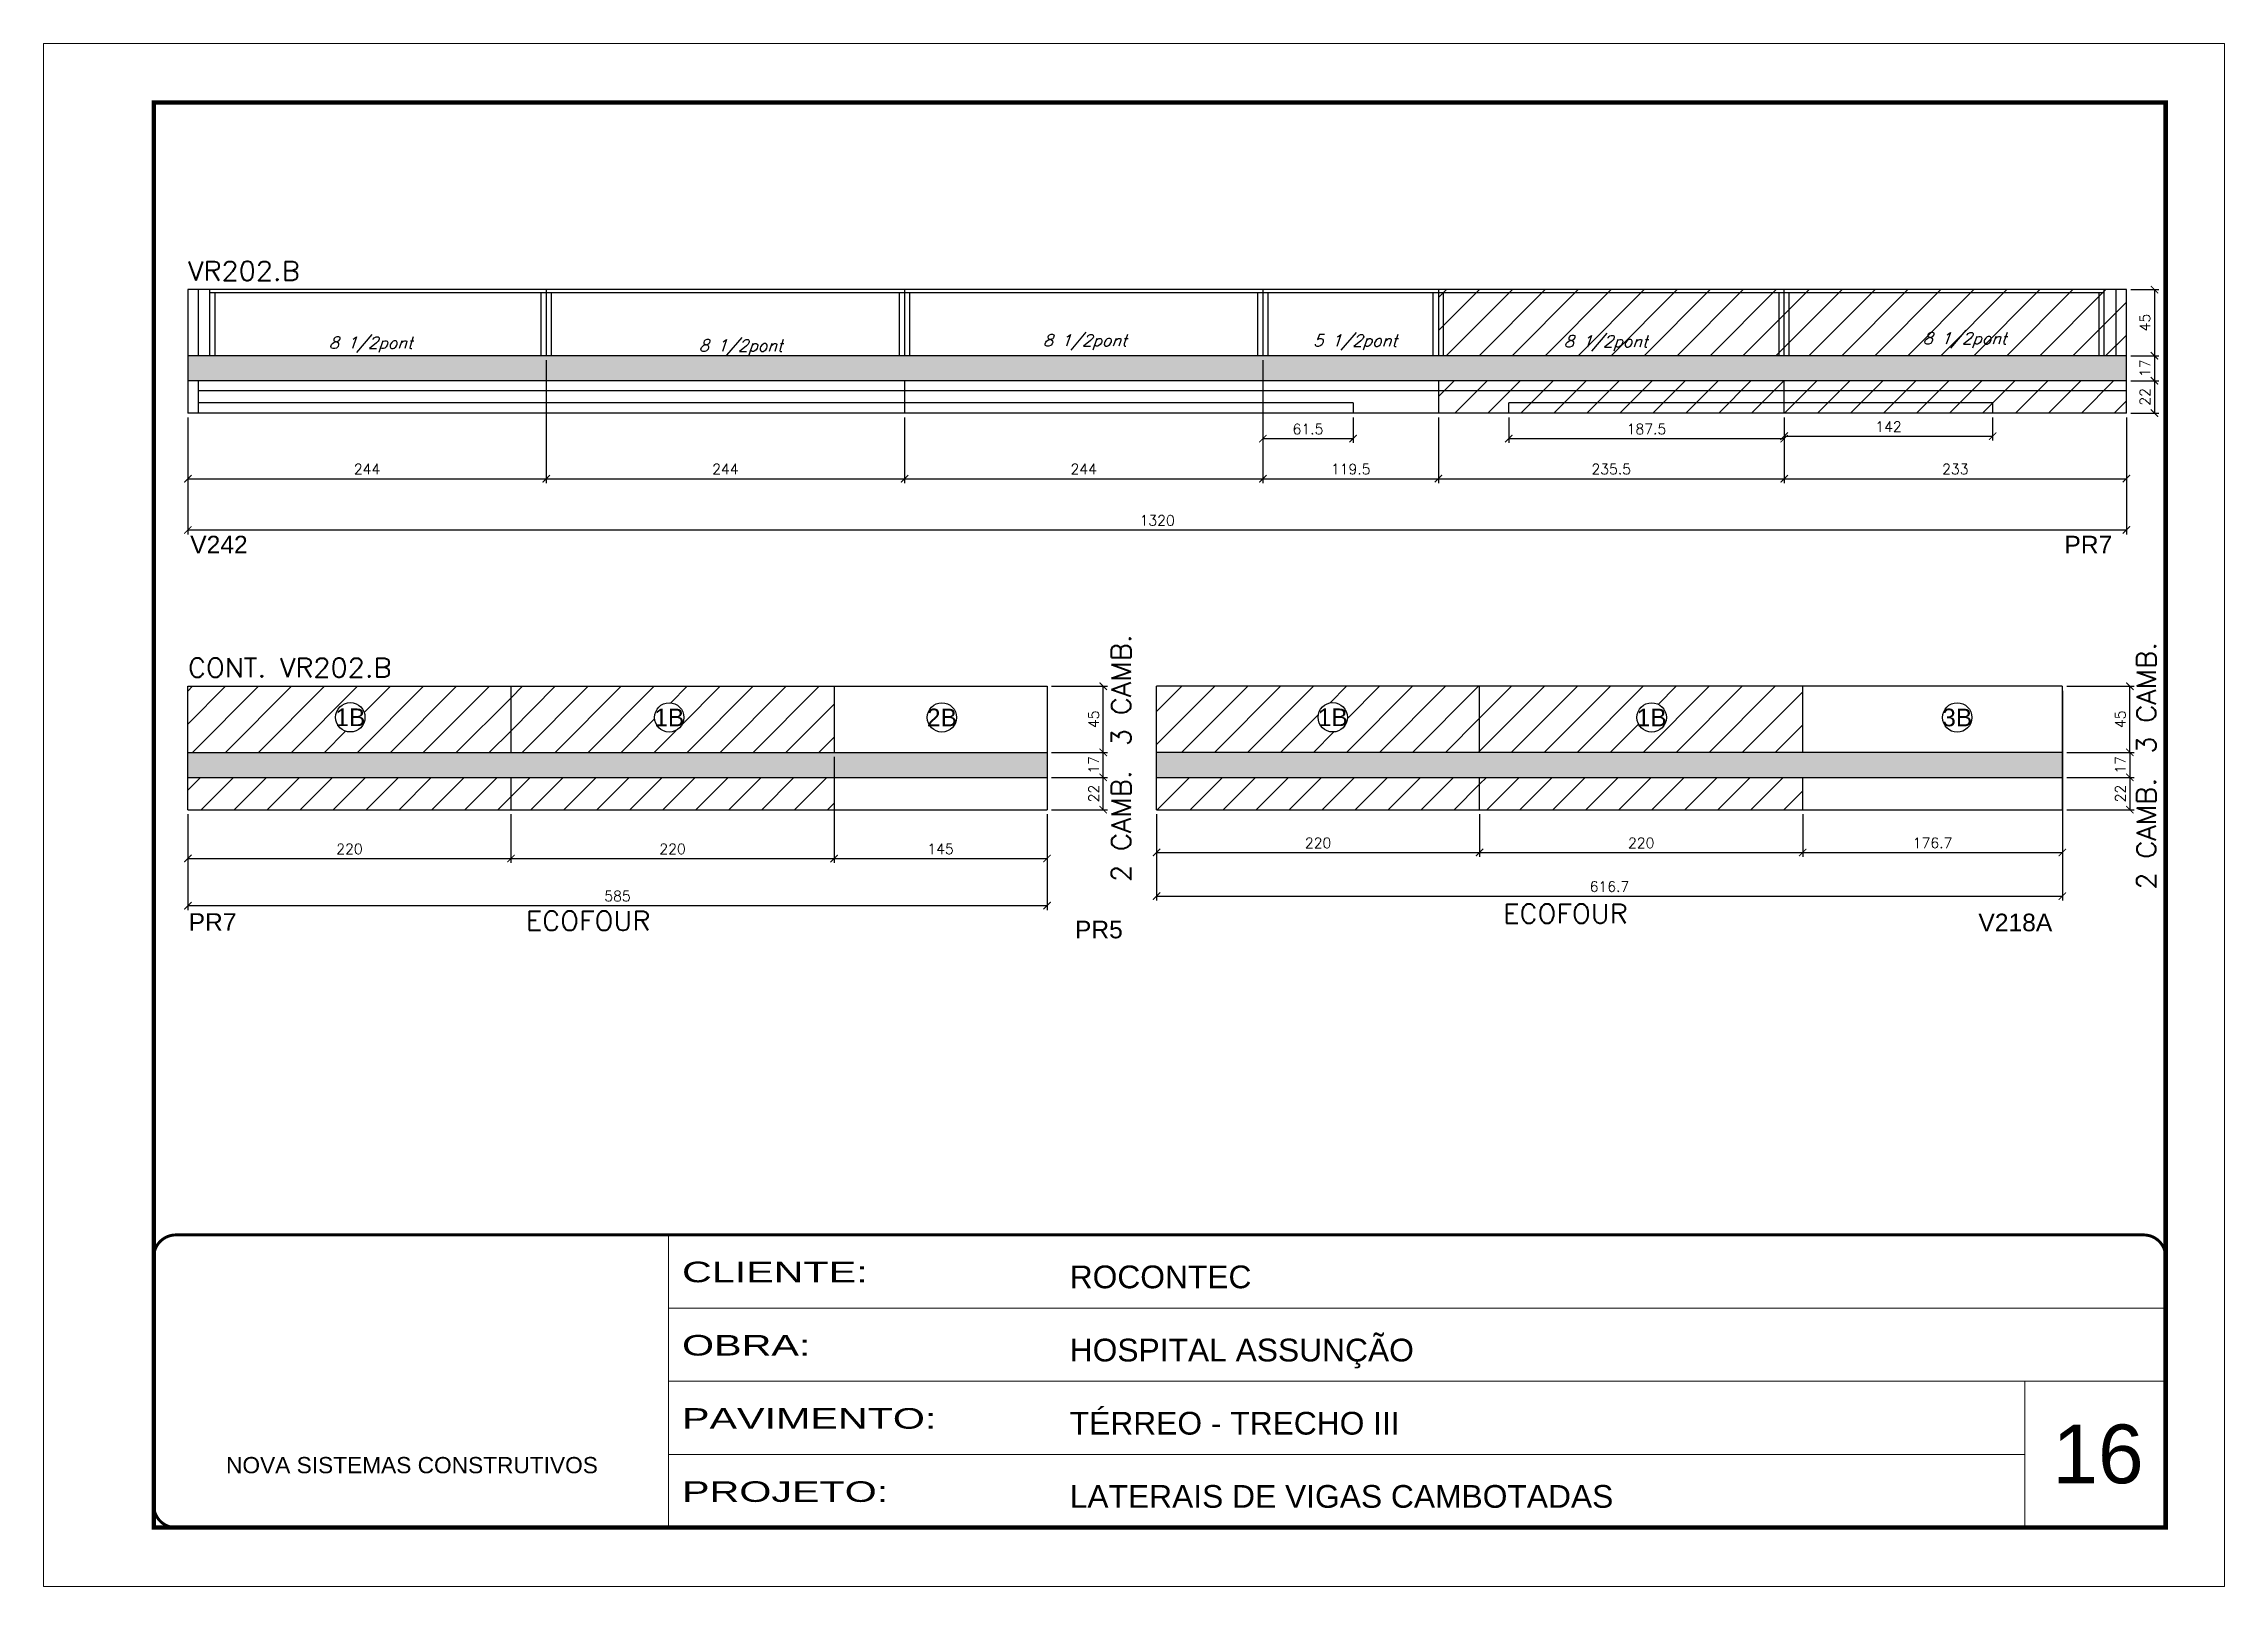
# Model space of a CAD drawing. Extents: x 2582 to 128055, y -26396 to 2611.
# Drawn here: x 7350 to 8835, y -2276 to -1226 of the extents above; entities that cross this region are included whole.
import ezdxf
from ezdxf.enums import TextEntityAlignment as Align

# ---------------------------------------------------------------- set-up
doc = ezdxf.new("R2010")
doc.units = 0
doc.header["$PDMODE"] = 35
doc.linetypes.add('CONTINUO', pattern=[0])
doc.linetypes.add('DASHED', pattern=[0.75, 0.5, -0.25])
for name, color, linetype in [('5', 5, 'Continuous'), ('COTA', 241, 'Continuous'), ('Painéis', 200, 'Continuous'), ('Romaneio', 10, 'Continuous'), ('SARR_2.2x7', 40, 'Continuous'), ('SARR_3.5x7', 81, 'Continuous'), ('texto', 7, 'Continuous')]:
    doc.layers.add(name, color=color, linetype=linetype)
for name, color, linetype, lineweight in [('CARIMBO', 255, 'Continuous', 9), ('Folhas', 255, 'Continuous', 9), ('Hachura', 251, 'Continuous', 9), ('SARRAFO DE PRESSAO', 251, 'DASHED', 9), ('Texto Seção', 7, 'Continuous', 15)]:
    doc.layers.add(name, color=color, linetype=linetype, lineweight=lineweight)
doc.styles.add('ARIAL', font='arial.ttf')
doc.styles.add('REGUA-120', font='ROMANS.shx', dxfattribs={"height": 15})
doc.styles.add('Romans', font='romans.shx')
doc.styles.get("Standard").update_dxf_attribs({"font": 'arial.ttf'})
doc.styles.add('Tecnologia', font='')
doc.styles.get('Tecnologia').set_extended_font_data('Forgotten Futurist')
doc.dimstyles.new('Cota Paínel', dxfattribs={"dimtxt": 7, "dimasz": 5, "dimexe": 3, "dimexo": 3, "dimgap": 3, "dimtad": 1, "dimdec": 1, "dimzin": 12, "dimdsep": 46, "dimtxsty": 'Romans', "dimblk": 'ARCHTICK', "dimcen": 0, "dimclrd": 4, "dimclre": 4, "dimclrt": 1, "dimadec": 1, "dimazin": 3, "dimtfac": 1, "dimtdec": 1, "dimtmove": 0, "dimatfit": 3, "dimldrblk": 'OBLIQUE', "dimfxl": 1, "dimtolj": 1, "dimtzin": 12, "dimarcsym": 0})

msp = doc.modelspace()

# ---------------------------------------------------------------- texts
at = {"layer": '5', "linetype": 'Continuous'}
for s, p in [('V242', (7449.95, -1572.86)), ('PR7', (8726.19, -1572.86)), ('PR7', (7448.88, -1829.73)), ('PR5', (8052.4, -1834.83)), ('V218A', (8667.62, -1830.04))]:
    msp.add_text(s, height=12, rotation=359.99996, dxfattribs=at).set_placement(p)
at = {"layer": 'CARIMBO', "style": 'ARIAL'}
msp.add_text('16', height=40, dxfattribs=at).set_placement((8717.99, -2205.76))
at = {"layer": 'Romaneio', "color": 255, "linetype": 'ByBlock', "style": 'ARIAL'}
for s, p in [('1B', (7558.98, -1684.41)), ('1B', (7776.13, -1684.51)), ('2B', (7961.85, -1684.51)), ('1B', (8227.99, -1684.41)), ('1B', (8445.14, -1684.51)), ('3B', (8653.2, -1684.52))]:
    msp.add_text(s, height=12, dxfattribs=at).set_placement(p, align=Align.MIDDLE_CENTER)
at = {"layer": 'texto', "color": 2, "char_height": 8, "attachment_point": 5, "style": 'Romans'}
for s, insert, width in [('{\\Q19;\\C256;8 1/2pont}', (7572.88, -1430.78), 63.9191), ('{\\Q19;\\C256;8 1/2pont}', (8059.18, -1429.18), 63.9191), ('{\\Q19;\\C256;5 1/2pont}', (8243.2, -1429.27), 63.9191), ('{\\Q19;\\C256;8 1/2pont}', (8413.86, -1429.84), 74.9191), ('{\\Q19;\\C256;8 1/2pont}', (8658.3, -1427.82), 63.9191), ('{\\Q19;\\C256;8 1/2pont}', (7824.83, -1432.7), 63.9191)]:
    msp.add_mtext(s, dxfattribs=dict(at, insert=insert, width=width))
at = {"layer": 'Texto Seção', "style": 'REGUA-120', "width": 1.05}
for s, p in [('VR202.B', (7448.41, -1387.12)), ('CONT. VR202.B', (7448.41, -1657.14)), ('ECOFOUR', (8344.02, -1824.54)), ('ECOFOUR', (7678.5, -1829.39))]:
    msp.add_text(s, height=13, dxfattribs=at).set_placement(p)
for s, p in [('3 CAMB.', (8090.39, -1704.04)), ('3 CAMB.', (8788.48, -1709.2)), ('2 CAMB.', (8090.39, -1796.52)), ('2 CAMB.', (8788.48, -1801.68))]:
    msp.add_text(s, height=13, rotation=90, dxfattribs=at).set_placement(p)

# ---------------------------------------------------------------- blocks, each defined once
blk = doc.blocks.new('9999999999')
at = {"color": 30, "linetype": 'CONTINUO'}
for p, q in [((98564.6, 34230.2), (98564.6, 34429.4)), ((98564.6, 34379.6), (99584, 34379.6)), ((98564.6, 34329.8), (99488, 34329.8)), ((99584, 34329.8), (99488, 34329.8)), ((99488, 34329.8), (99488, 34230.2)), ((98564.6, 34280), (99488, 34280))]:
    blk.add_line(p, q, dxfattribs=at)
at = {"color": 30, "linetype": 'CONTINUO', "const_width": 2}
blk.add_lwpolyline([(99584, 34230.2), (99584, 34414.4, 0.414214), (99569, 34429.4), (98229, 34429.4, 0.414214), (98214, 34414.4), (98214, 34245.2, 0.414214), (98229, 34230.2), (99584, 34230.2)], format="xyb", dxfattribs=at)
at = {"layer": 'Folhas'}
blk.add_lwpolyline([(98139, 34190.2), (99624, 34190.2), (99624, 35240.2), (98139, 35240.2)], close=True, dxfattribs=at)
at = {"layer": 'Folhas', "color": 30, "const_width": 3}
blk.add_lwpolyline([(98214, 34230.2), (99584, 34230.2), (99584, 35200.2), (98214, 35200.2)], close=True, dxfattribs=at)
at = {"color": 7, "linetype": 'Continuous', "ltscale": 5, "style": 'ARIAL'}
for s, height, p in [('ROCONTEC', 15.48, (98837.7, 34393.1)), ('HOSPITAL ASSUNÇÃO', 15.483, (98837.7, 34343.3)), ('TÉRREO - TRECHO III', 15.483, (98837.7, 34293.5)), ('NOVA SISTEMAS CONSTRUTIVOS', 11.059, (98263.2, 34267.2)), ('LATERAIS DE VIGAS CAMBOTADAS', 15.483, (98837.7, 34243.7))]:
    blk.add_text(s, height=height, dxfattribs=at).set_placement(p)
at = {"layer": 'Folhas', "color": 7, "style": 'Tecnologia', "width": 1.5}
for s, p in [('CLIENTE:', (98573.7, 34397.2)), ('OBRA:', (98573.7, 34347.3)), ('PAVIMENTO:', (98573.7, 34297.5)), ('PROJETO:', (98573.7, 34247.7))]:
    blk.add_text(s, height=14, dxfattribs=at).set_placement(p)
blk = doc.blocks.new('_ArchTick')
at = {"color": 0, "linetype": 'ByBlock', "const_width": 0.15}
blk.add_lwpolyline([(-0.5, -0.5), (0.5, 0.5)], dxfattribs=at)
blk = doc.blocks.new('*D155')
at = {"layer": 'COTA', "color": 4, "lineweight": -2, "transparency": 16777216}
for p, q in [((8771.4, -1393.3), (8790.5, -1393.3)), ((8787.5, -1393.3), (8787.5, -1438.3)), ((8771.4, -1438.3), (8790.5, -1438.3))]:
    blk.add_line(p, q, dxfattribs=at)
at = {"layer": 'Defpoints', "color": 0, "transparency": 16777216}
for p in [(8768.4, -1393.3), (8768.4, -1438.3), (8787.5, -1438.3)]:
    blk.add_point(p, dxfattribs=at)
at = {"layer": 'COTA', "color": 4, "lineweight": -2, "transparency": 16777216, "xscale": 5, "yscale": 5, "zscale": 5}
for p, rotation in [((8787.5, -1393.3), 90), ((8787.5, -1438.3), 270)]:
    blk.add_blockref('_ArchTick', p, dxfattribs=dict(at, rotation=rotation))
at = {"layer": 'COTA', "color": 1, "transparency": 16777216, "insert": (8781, -1415.8), "char_height": 7, "attachment_point": 5, "rotation": 90, "style": 'Romans'}
blk.add_mtext('\\A1;45', dxfattribs=at)
blk = doc.blocks.new('_Oblique')
at = {"color": 0, "linetype": 'ByBlock', "lineweight": -2}
blk.add_line((-0.5, -0.5), (0.5, 0.5), dxfattribs=at)
blk = doc.blocks.new('*D156')
at = {"layer": 'COTA', "color": 4, "lineweight": -2, "transparency": 16777216}
for p, q in [((8771.4, -1438.3), (8790.5, -1438.3)), ((8787.5, -1438.3), (8787.5, -1455.3)), ((8771.4, -1455.3), (8790.5, -1455.3))]:
    blk.add_line(p, q, dxfattribs=at)
at = {"layer": 'Defpoints', "color": 0, "transparency": 16777216}
for p in [(8768.4, -1438.3), (8768.4, -1455.3), (8787.5, -1455.3)]:
    blk.add_point(p, dxfattribs=at)
at = {"layer": 'COTA', "color": 4, "lineweight": -2, "transparency": 16777216, "xscale": 5, "yscale": 5, "zscale": 5}
for p, rotation in [((8787.5, -1438.3), 90), ((8787.5, -1455.3), 270)]:
    blk.add_blockref('_ArchTick', p, dxfattribs=dict(at, rotation=rotation))
at = {"layer": 'COTA', "color": 1, "transparency": 16777216, "insert": (8781, -1446.8), "char_height": 7, "attachment_point": 5, "rotation": 90, "style": 'Romans'}
blk.add_mtext('\\A1;17', dxfattribs=at)
blk = doc.blocks.new('*D157')
at = {"layer": 'COTA', "color": 4, "lineweight": -2, "transparency": 16777216}
for p, q in [((8771.4, -1455.3), (8790.5, -1455.3)), ((8787.5, -1455.3), (8787.5, -1477.3)), ((8771.4, -1477.3), (8790.5, -1477.3))]:
    blk.add_line(p, q, dxfattribs=at)
at = {"layer": 'Defpoints', "color": 0, "transparency": 16777216}
for p in [(8768.4, -1455.3), (8768.4, -1477.3), (8787.5, -1477.3)]:
    blk.add_point(p, dxfattribs=at)
at = {"layer": 'COTA', "color": 4, "lineweight": -2, "transparency": 16777216, "xscale": 5, "yscale": 5, "zscale": 5}
for p, rotation in [((8787.5, -1455.3), 90), ((8787.5, -1477.3), 270)]:
    blk.add_blockref('_ArchTick', p, dxfattribs=dict(at, rotation=rotation))
at = {"layer": 'COTA', "color": 1, "transparency": 16777216, "insert": (8781, -1466.3), "char_height": 7, "attachment_point": 5, "rotation": 90, "style": 'Romans'}
blk.add_mtext('\\A1;22', dxfattribs=at)
blk = doc.blocks.new('*D158')
at = {"layer": 'COTA', "color": 4, "lineweight": -2, "transparency": 16777216}
for p, q in [((7692.4, -1441.3), (7692.4, -1525)), ((7448.4, -1480.3), (7448.4, -1525)), ((7448.4, -1522), (7692.4, -1522))]:
    blk.add_line(p, q, dxfattribs=at)
at = {"layer": 'Defpoints', "color": 0, "transparency": 16777216}
for p in [(7692.4, -1438.3), (7448.4, -1477.3), (7692.4, -1522)]:
    blk.add_point(p, dxfattribs=at)
at = {"layer": 'COTA', "color": 4, "lineweight": -2, "transparency": 16777216, "xscale": 5, "yscale": 5, "zscale": 5, "rotation": 180}
blk.add_blockref('_ArchTick', (7448.4, -1522), dxfattribs=at)
at = {"layer": 'COTA', "color": 4, "lineweight": -2, "transparency": 16777216, "xscale": 5, "yscale": 5, "zscale": 5}
blk.add_blockref('_ArchTick', (7692.4, -1522), dxfattribs=at)
at = {"layer": 'COTA', "color": 1, "transparency": 16777216, "insert": (7570.4, -1515.5), "char_height": 7, "attachment_point": 5, "style": 'Romans'}
blk.add_mtext('\\A1;244', dxfattribs=at)
blk = doc.blocks.new('*D159')
at = {"layer": 'COTA', "color": 4, "lineweight": -2, "transparency": 16777216}
for p, q in [((7692.4, -1441.3), (7692.4, -1525)), ((7936.4, -1480.3), (7936.4, -1525)), ((7692.4, -1522), (7936.4, -1522))]:
    blk.add_line(p, q, dxfattribs=at)
at = {"layer": 'Defpoints', "color": 0, "transparency": 16777216}
for p in [(7692.4, -1438.3), (7936.4, -1477.3), (7936.4, -1522)]:
    blk.add_point(p, dxfattribs=at)
at = {"layer": 'COTA', "color": 4, "lineweight": -2, "transparency": 16777216, "xscale": 5, "yscale": 5, "zscale": 5, "rotation": 180}
blk.add_blockref('_ArchTick', (7692.4, -1522), dxfattribs=at)
at = {"layer": 'COTA', "color": 4, "lineweight": -2, "transparency": 16777216, "xscale": 5, "yscale": 5, "zscale": 5}
blk.add_blockref('_ArchTick', (7936.4, -1522), dxfattribs=at)
at = {"layer": 'COTA', "color": 1, "transparency": 16777216, "insert": (7814.4, -1515.5), "char_height": 7, "attachment_point": 5, "style": 'Romans'}
blk.add_mtext('\\A1;244', dxfattribs=at)
blk = doc.blocks.new('*D160')
at = {"layer": 'COTA', "color": 4, "lineweight": -2, "transparency": 16777216}
for p, q in [((8180.4, -1441.3), (8180.4, -1525)), ((7936.4, -1480.3), (7936.4, -1525)), ((7936.4, -1522), (8180.4, -1522))]:
    blk.add_line(p, q, dxfattribs=at)
at = {"layer": 'Defpoints', "color": 0, "transparency": 16777216}
for p in [(8180.4, -1438.3), (7936.4, -1477.3), (8180.4, -1522)]:
    blk.add_point(p, dxfattribs=at)
at = {"layer": 'COTA', "color": 4, "lineweight": -2, "transparency": 16777216, "xscale": 5, "yscale": 5, "zscale": 5, "rotation": 180}
blk.add_blockref('_ArchTick', (7936.4, -1522), dxfattribs=at)
at = {"layer": 'COTA', "color": 4, "lineweight": -2, "transparency": 16777216, "xscale": 5, "yscale": 5, "zscale": 5}
blk.add_blockref('_ArchTick', (8180.4, -1522), dxfattribs=at)
at = {"layer": 'COTA', "color": 1, "transparency": 16777216, "insert": (8058.4, -1515.5), "char_height": 7, "attachment_point": 5, "style": 'Romans'}
blk.add_mtext('\\A1;244', dxfattribs=at)
blk = doc.blocks.new('*D161')
at = {"layer": 'COTA', "color": 4, "lineweight": -2, "transparency": 16777216}
for p, q in [((8180.4, -1441.3), (8180.4, -1525)), ((8299.9, -1480.3), (8299.9, -1525)), ((8180.4, -1522), (8299.9, -1522))]:
    blk.add_line(p, q, dxfattribs=at)
at = {"layer": 'Defpoints', "color": 0, "transparency": 16777216}
for p in [(8180.4, -1438.3), (8299.9, -1477.3), (8299.9, -1522)]:
    blk.add_point(p, dxfattribs=at)
at = {"layer": 'COTA', "color": 4, "lineweight": -2, "transparency": 16777216, "xscale": 5, "yscale": 5, "zscale": 5, "rotation": 180}
blk.add_blockref('_ArchTick', (8180.4, -1522), dxfattribs=at)
at = {"layer": 'COTA', "color": 4, "lineweight": -2, "transparency": 16777216, "xscale": 5, "yscale": 5, "zscale": 5}
blk.add_blockref('_ArchTick', (8299.9, -1522), dxfattribs=at)
at = {"layer": 'COTA', "color": 1, "transparency": 16777216, "insert": (8240.2, -1515.5), "char_height": 7, "attachment_point": 5, "style": 'Romans'}
blk.add_mtext('\\A1;119.5', dxfattribs=at)
blk = doc.blocks.new('*D162')
at = {"layer": 'COTA', "color": 4, "lineweight": -2, "transparency": 16777216}
for p, q in [((8299.9, -1480.3), (8299.9, -1525)), ((8535.4, -1480.3), (8535.4, -1525)), ((8299.9, -1522), (8535.4, -1522))]:
    blk.add_line(p, q, dxfattribs=at)
at = {"layer": 'Defpoints', "color": 0, "transparency": 16777216}
for p in [(8299.9, -1477.3), (8535.4, -1477.3), (8535.4, -1522)]:
    blk.add_point(p, dxfattribs=at)
at = {"layer": 'COTA', "color": 4, "lineweight": -2, "transparency": 16777216, "xscale": 5, "yscale": 5, "zscale": 5, "rotation": 180}
blk.add_blockref('_ArchTick', (8299.9, -1522), dxfattribs=at)
at = {"layer": 'COTA', "color": 4, "lineweight": -2, "transparency": 16777216, "xscale": 5, "yscale": 5, "zscale": 5}
blk.add_blockref('_ArchTick', (8535.4, -1522), dxfattribs=at)
at = {"layer": 'COTA', "color": 1, "transparency": 16777216, "insert": (8417.6, -1515.5), "char_height": 7, "attachment_point": 5, "style": 'Romans'}
blk.add_mtext('\\A1;235.5', dxfattribs=at)
blk = doc.blocks.new('*D163')
at = {"layer": 'COTA', "color": 4, "lineweight": -2, "transparency": 16777216}
for p, q in [((8535.4, -1480.3), (8535.4, -1525)), ((8768.4, -1480.3), (8768.4, -1525)), ((8535.4, -1522), (8768.4, -1522))]:
    blk.add_line(p, q, dxfattribs=at)
at = {"layer": 'Defpoints', "color": 0, "transparency": 16777216}
for p in [(8535.4, -1477.3), (8768.4, -1477.3), (8768.4, -1522)]:
    blk.add_point(p, dxfattribs=at)
at = {"layer": 'COTA', "color": 4, "lineweight": -2, "transparency": 16777216, "xscale": 5, "yscale": 5, "zscale": 5, "rotation": 180}
blk.add_blockref('_ArchTick', (8535.4, -1522), dxfattribs=at)
at = {"layer": 'COTA', "color": 4, "lineweight": -2, "transparency": 16777216, "xscale": 5, "yscale": 5, "zscale": 5}
blk.add_blockref('_ArchTick', (8768.4, -1522), dxfattribs=at)
at = {"layer": 'COTA', "color": 1, "transparency": 16777216, "insert": (8651.9, -1515.5), "char_height": 7, "attachment_point": 5, "style": 'Romans'}
blk.add_mtext('\\A1;233', dxfattribs=at)
blk = doc.blocks.new('*D164')
at = {"layer": 'COTA', "color": 4, "lineweight": -2, "transparency": 16777216}
for p, q in [((7448.4, -1480.3), (7448.4, -1559.9)), ((8768.4, -1480.3), (8768.4, -1559.9)), ((7448.4, -1556.9), (8768.4, -1556.9))]:
    blk.add_line(p, q, dxfattribs=at)
at = {"layer": 'Defpoints', "color": 0, "transparency": 16777216}
for p in [(7448.4, -1477.3), (8768.4, -1477.3), (8768.4, -1556.9)]:
    blk.add_point(p, dxfattribs=at)
at = {"layer": 'COTA', "color": 4, "lineweight": -2, "transparency": 16777216, "xscale": 5, "yscale": 5, "zscale": 5, "rotation": 180}
blk.add_blockref('_ArchTick', (7448.4, -1556.9), dxfattribs=at)
at = {"layer": 'COTA', "color": 4, "lineweight": -2, "transparency": 16777216, "xscale": 5, "yscale": 5, "zscale": 5}
blk.add_blockref('_ArchTick', (8768.4, -1556.9), dxfattribs=at)
at = {"layer": 'COTA', "color": 1, "transparency": 16777216, "insert": (8108.4, -1550.4), "char_height": 7, "attachment_point": 5, "style": 'Romans'}
blk.add_mtext('\\A1;1320', dxfattribs=at)
blk = doc.blocks.new('*D174')
at = {"layer": 'COTA', "color": 4, "lineweight": -2, "transparency": 16777216}
for p, q in [((8036.4, -1663.3), (8074.7, -1663.3)), ((8071.7, -1708.3), (8071.7, -1663.3)), ((8036.4, -1708.3), (8074.7, -1708.3))]:
    blk.add_line(p, q, dxfattribs=at)
at = {"layer": 'Defpoints', "color": 0, "transparency": 16777216}
for p in [(8033.4, -1663.3), (8071.7, -1663.3), (8033.4, -1708.3)]:
    blk.add_point(p, dxfattribs=at)
at = {"layer": 'COTA', "color": 4, "lineweight": -2, "transparency": 16777216, "xscale": 5, "yscale": 5, "zscale": 5}
for p, rotation in [((8071.7, -1663.3), 90), ((8071.7, -1708.3), 270)]:
    blk.add_blockref('_ArchTick', p, dxfattribs=dict(at, rotation=rotation))
at = {"layer": 'COTA', "color": 1, "transparency": 16777216, "insert": (8065.2, -1685.8), "char_height": 7, "attachment_point": 5, "rotation": 90, "style": 'Romans'}
blk.add_mtext('\\A1;45', dxfattribs=at)
blk = doc.blocks.new('*D177')
at = {"layer": 'COTA', "color": 4, "lineweight": -2, "transparency": 16777216}
for p, q in [((7448.4, -1750.3), (7448.4, -1783.5)), ((7668.4, -1750.3), (7668.4, -1783.5)), ((7448.4, -1780.5), (7668.4, -1780.5))]:
    blk.add_line(p, q, dxfattribs=at)
at = {"layer": 'Defpoints', "color": 0, "transparency": 16777216}
for p in [(7448.4, -1747.3), (7668.4, -1747.3), (7668.4, -1780.5)]:
    blk.add_point(p, dxfattribs=at)
at = {"layer": 'COTA', "color": 4, "lineweight": -2, "transparency": 16777216, "xscale": 5, "yscale": 5, "zscale": 5, "rotation": 180}
blk.add_blockref('_ArchTick', (7448.4, -1780.5), dxfattribs=at)
at = {"layer": 'COTA', "color": 4, "lineweight": -2, "transparency": 16777216, "xscale": 5, "yscale": 5, "zscale": 5}
blk.add_blockref('_ArchTick', (7668.4, -1780.5), dxfattribs=at)
at = {"layer": 'COTA', "color": 1, "transparency": 16777216, "insert": (7558.4, -1774), "char_height": 7, "attachment_point": 5, "style": 'Romans'}
blk.add_mtext('\\A1;220', dxfattribs=at)
blk = doc.blocks.new('*D175')
at = {"layer": 'COTA', "color": 4, "lineweight": -2, "transparency": 16777216}
for p, q in [((7888.4, -1711.3), (7888.4, -1783.5)), ((8033.4, -1750.3), (8033.4, -1783.5)), ((7888.4, -1780.5), (8033.4, -1780.5))]:
    blk.add_line(p, q, dxfattribs=at)
at = {"layer": 'Defpoints', "color": 0, "transparency": 16777216}
for p in [(7888.4, -1708.3), (8033.4, -1747.3), (8033.4, -1780.5)]:
    blk.add_point(p, dxfattribs=at)
at = {"layer": 'COTA', "color": 4, "lineweight": -2, "transparency": 16777216, "xscale": 5, "yscale": 5, "zscale": 5, "rotation": 180}
blk.add_blockref('_ArchTick', (7888.4, -1780.5), dxfattribs=at)
at = {"layer": 'COTA', "color": 4, "lineweight": -2, "transparency": 16777216, "xscale": 5, "yscale": 5, "zscale": 5}
blk.add_blockref('_ArchTick', (8033.4, -1780.5), dxfattribs=at)
at = {"layer": 'COTA', "color": 1, "transparency": 16777216, "insert": (7960.9, -1774), "char_height": 7, "attachment_point": 5, "style": 'Romans'}
blk.add_mtext('\\A1;145', dxfattribs=at)
blk = doc.blocks.new('*D176')
at = {"layer": 'COTA', "color": 4, "lineweight": -2, "transparency": 16777216}
for p, q in [((7668.4, -1750.3), (7668.4, -1783.5)), ((7888.4, -1750.3), (7888.4, -1783.5)), ((7668.4, -1780.5), (7888.4, -1780.5))]:
    blk.add_line(p, q, dxfattribs=at)
at = {"layer": 'Defpoints', "color": 0, "transparency": 16777216}
for p in [(7668.4, -1747.3), (7888.4, -1747.3), (7888.4, -1780.5)]:
    blk.add_point(p, dxfattribs=at)
at = {"layer": 'COTA', "color": 4, "lineweight": -2, "transparency": 16777216, "xscale": 5, "yscale": 5, "zscale": 5, "rotation": 180}
blk.add_blockref('_ArchTick', (7668.4, -1780.5), dxfattribs=at)
at = {"layer": 'COTA', "color": 4, "lineweight": -2, "transparency": 16777216, "xscale": 5, "yscale": 5, "zscale": 5}
blk.add_blockref('_ArchTick', (7888.4, -1780.5), dxfattribs=at)
at = {"layer": 'COTA', "color": 1, "transparency": 16777216, "insert": (7778.4, -1774), "char_height": 7, "attachment_point": 5, "style": 'Romans'}
blk.add_mtext('\\A1;220', dxfattribs=at)
blk = doc.blocks.new('*D173')
at = {"layer": 'COTA', "color": 4, "lineweight": -2, "transparency": 16777216}
for p, q in [((7448.4, -1750.3), (7448.4, -1815.6)), ((8033.4, -1750.3), (8033.4, -1815.6)), ((7448.4, -1812.6), (8033.4, -1812.6))]:
    blk.add_line(p, q, dxfattribs=at)
at = {"layer": 'Defpoints', "color": 0, "transparency": 16777216}
for p in [(7448.4, -1747.3), (8033.4, -1747.3), (8033.4, -1812.6)]:
    blk.add_point(p, dxfattribs=at)
at = {"layer": 'COTA', "color": 4, "lineweight": -2, "transparency": 16777216, "xscale": 5, "yscale": 5, "zscale": 5, "rotation": 180}
blk.add_blockref('_ArchTick', (7448.4, -1812.6), dxfattribs=at)
at = {"layer": 'COTA', "color": 4, "lineweight": -2, "transparency": 16777216, "xscale": 5, "yscale": 5, "zscale": 5}
blk.add_blockref('_ArchTick', (8033.4, -1812.6), dxfattribs=at)
at = {"layer": 'COTA', "color": 1, "transparency": 16777216, "insert": (7740.9, -1806.1), "char_height": 7, "attachment_point": 5, "style": 'Romans'}
blk.add_mtext('\\A1;585', dxfattribs=at)
blk = doc.blocks.new('*D181')
at = {"layer": 'COTA', "color": 4, "lineweight": -2, "transparency": 16777216}
for p, q in [((8724.8, -1666.3), (8724.8, -1809.1)), ((8108, -1750.3), (8108, -1809.1)), ((8108, -1806.1), (8724.8, -1806.1))]:
    blk.add_line(p, q, dxfattribs=at)
at = {"layer": 'Defpoints', "color": 0, "transparency": 16777216}
for p in [(8724.8, -1663.3), (8108, -1747.3), (8724.8, -1806.1)]:
    blk.add_point(p, dxfattribs=at)
at = {"layer": 'COTA', "color": 4, "lineweight": -2, "transparency": 16777216, "xscale": 5, "yscale": 5, "zscale": 5, "rotation": 180}
blk.add_blockref('_ArchTick', (8108, -1806.1), dxfattribs=at)
at = {"layer": 'COTA', "color": 4, "lineweight": -2, "transparency": 16777216, "xscale": 5, "yscale": 5, "zscale": 5}
blk.add_blockref('_ArchTick', (8724.8, -1806.1), dxfattribs=at)
at = {"layer": 'COTA', "color": 1, "transparency": 16777216, "insert": (8416.4, -1799.6), "char_height": 7, "attachment_point": 5, "style": 'Romans'}
blk.add_mtext('\\A1;616.7', dxfattribs=at)
blk = doc.blocks.new('*D178')
at = {"layer": 'COTA', "color": 4, "lineweight": -2, "transparency": 16777216}
for p, q in [((8727.8, -1663.3), (8773.8, -1663.3)), ((8770.8, -1708.3), (8770.8, -1663.3)), ((8727.8, -1708.3), (8773.8, -1708.3))]:
    blk.add_line(p, q, dxfattribs=at)
at = {"layer": 'Defpoints', "color": 0, "transparency": 16777216}
for p in [(8724.8, -1663.3), (8770.8, -1663.3), (8724.8, -1708.3)]:
    blk.add_point(p, dxfattribs=at)
at = {"layer": 'COTA', "color": 4, "lineweight": -2, "transparency": 16777216, "xscale": 5, "yscale": 5, "zscale": 5}
for p, rotation in [((8770.8, -1663.3), 90), ((8770.8, -1708.3), 270)]:
    blk.add_blockref('_ArchTick', p, dxfattribs=dict(at, rotation=rotation))
at = {"layer": 'COTA', "color": 1, "transparency": 16777216, "insert": (8764.3, -1685.8), "char_height": 7, "attachment_point": 5, "rotation": 90, "style": 'Romans'}
blk.add_mtext('\\A1;45', dxfattribs=at)
blk = doc.blocks.new('*D179')
at = {"layer": 'COTA', "color": 4, "lineweight": -2, "transparency": 16777216}
for p, q in [((8108, -1750.3), (8108, -1779.4)), ((8328, -1750.3), (8328, -1779.4)), ((8108, -1776.4), (8328, -1776.4))]:
    blk.add_line(p, q, dxfattribs=at)
at = {"layer": 'Defpoints', "color": 0, "transparency": 16777216}
for p in [(8108, -1747.3), (8328, -1747.3), (8328, -1776.4)]:
    blk.add_point(p, dxfattribs=at)
at = {"layer": 'COTA', "color": 4, "lineweight": -2, "transparency": 16777216, "xscale": 5, "yscale": 5, "zscale": 5, "rotation": 180}
blk.add_blockref('_ArchTick', (8108, -1776.4), dxfattribs=at)
at = {"layer": 'COTA', "color": 4, "lineweight": -2, "transparency": 16777216, "xscale": 5, "yscale": 5, "zscale": 5}
blk.add_blockref('_ArchTick', (8328, -1776.4), dxfattribs=at)
at = {"layer": 'COTA', "color": 1, "transparency": 16777216, "insert": (8218, -1769.9), "char_height": 7, "attachment_point": 5, "style": 'Romans'}
blk.add_mtext('\\A1;220', dxfattribs=at)
blk = doc.blocks.new('*D180')
at = {"layer": 'COTA', "color": 4, "lineweight": -2, "transparency": 16777216}
for p, q in [((8548, -1750.3), (8548, -1779.4)), ((8724.8, -1750.3), (8724.8, -1779.4)), ((8548, -1776.4), (8724.8, -1776.4))]:
    blk.add_line(p, q, dxfattribs=at)
at = {"layer": 'Defpoints', "color": 0, "transparency": 16777216}
for p in [(8548, -1747.3), (8724.8, -1747.3), (8724.8, -1776.4)]:
    blk.add_point(p, dxfattribs=at)
at = {"layer": 'COTA', "color": 4, "lineweight": -2, "transparency": 16777216, "xscale": 5, "yscale": 5, "zscale": 5, "rotation": 180}
blk.add_blockref('_ArchTick', (8548, -1776.4), dxfattribs=at)
at = {"layer": 'COTA', "color": 4, "lineweight": -2, "transparency": 16777216, "xscale": 5, "yscale": 5, "zscale": 5}
blk.add_blockref('_ArchTick', (8724.8, -1776.4), dxfattribs=at)
at = {"layer": 'COTA', "color": 1, "transparency": 16777216, "insert": (8636.4, -1769.9), "char_height": 7, "attachment_point": 5, "style": 'Romans'}
blk.add_mtext('\\A1;176.7', dxfattribs=at)
blk = doc.blocks.new('*D238')
at = {"layer": 'COTA', "color": 4, "lineweight": -2, "transparency": 16777216}
for p, q in [((8180.4, -1480.3), (8180.4, -1497.7)), ((8241.9, -1480.3), (8241.9, -1497.7)), ((8180.4, -1494.7), (8241.9, -1494.7))]:
    blk.add_line(p, q, dxfattribs=at)
at = {"layer": 'Defpoints', "color": 0, "transparency": 16777216}
for p in [(8180.4, -1477.3), (8241.9, -1477.3), (8241.9, -1494.7)]:
    blk.add_point(p, dxfattribs=at)
at = {"layer": 'COTA', "color": 4, "lineweight": -2, "transparency": 16777216, "xscale": 5, "yscale": 5, "zscale": 5, "rotation": 180}
blk.add_blockref('_ArchTick', (8180.4, -1494.7), dxfattribs=at)
at = {"layer": 'COTA', "color": 4, "lineweight": -2, "transparency": 16777216, "xscale": 5, "yscale": 5, "zscale": 5}
blk.add_blockref('_ArchTick', (8241.9, -1494.7), dxfattribs=at)
at = {"layer": 'COTA', "color": 1, "transparency": 16777216, "insert": (8211.1, -1488.2), "char_height": 7, "attachment_point": 5, "style": 'Romans'}
blk.add_mtext('\\A1;61.5', dxfattribs=at)
blk = doc.blocks.new('*D239')
at = {"layer": 'COTA', "color": 4, "lineweight": -2, "transparency": 16777216}
for p, q in [((8347.9, -1480.3), (8347.9, -1497.7)), ((8535.4, -1480.3), (8535.4, -1497.7)), ((8347.9, -1494.7), (8535.4, -1494.7))]:
    blk.add_line(p, q, dxfattribs=at)
at = {"layer": 'Defpoints', "color": 0, "transparency": 16777216}
for p in [(8347.9, -1477.3), (8535.4, -1477.3), (8535.4, -1494.7)]:
    blk.add_point(p, dxfattribs=at)
at = {"layer": 'COTA', "color": 4, "lineweight": -2, "transparency": 16777216, "xscale": 5, "yscale": 5, "zscale": 5, "rotation": 180}
blk.add_blockref('_ArchTick', (8347.9, -1494.7), dxfattribs=at)
at = {"layer": 'COTA', "color": 4, "lineweight": -2, "transparency": 16777216, "xscale": 5, "yscale": 5, "zscale": 5}
blk.add_blockref('_ArchTick', (8535.4, -1494.7), dxfattribs=at)
at = {"layer": 'COTA', "color": 1, "transparency": 16777216, "insert": (8441.6, -1488.2), "char_height": 7, "attachment_point": 5, "style": 'Romans'}
blk.add_mtext('\\A1;187.5', dxfattribs=at)
blk = doc.blocks.new('*D240')
at = {"layer": 'COTA', "color": 4, "lineweight": -2, "transparency": 16777216}
for p, q in [((8535.4, -1480.3), (8535.4, -1496.1)), ((8677.3, -1480.3), (8677.3, -1496.1)), ((8535.4, -1493.1), (8677.3, -1493.1))]:
    blk.add_line(p, q, dxfattribs=at)
at = {"layer": 'Defpoints', "color": 0, "transparency": 16777216}
for p in [(8535.4, -1477.3), (8677.3, -1477.3), (8677.3, -1493.1)]:
    blk.add_point(p, dxfattribs=at)
at = {"layer": 'COTA', "color": 4, "lineweight": -2, "transparency": 16777216, "xscale": 5, "yscale": 5, "zscale": 5, "rotation": 180}
blk.add_blockref('_ArchTick', (8535.4, -1493.1), dxfattribs=at)
at = {"layer": 'COTA', "color": 4, "lineweight": -2, "transparency": 16777216, "xscale": 5, "yscale": 5, "zscale": 5}
blk.add_blockref('_ArchTick', (8677.3, -1493.1), dxfattribs=at)
at = {"layer": 'COTA', "color": 1, "transparency": 16777216, "insert": (8606.4, -1486.6), "char_height": 7, "attachment_point": 5, "style": 'Romans'}
blk.add_mtext('\\A1;142', dxfattribs=at)
blk = doc.blocks.new('*D259')
at = {"layer": 'COTA', "color": 4, "lineweight": -2, "transparency": 16777216}
for p, q in [((8036.4, -1708.3), (8074.7, -1708.3)), ((8071.7, -1725.3), (8071.7, -1708.3)), ((8036.4, -1725.3), (8074.7, -1725.3))]:
    blk.add_line(p, q, dxfattribs=at)
at = {"layer": 'Defpoints', "color": 0, "transparency": 16777216}
for p in [(8033.4, -1708.3), (8071.7, -1708.3), (8033.4, -1725.3)]:
    blk.add_point(p, dxfattribs=at)
at = {"layer": 'COTA', "color": 4, "lineweight": -2, "transparency": 16777216, "xscale": 5, "yscale": 5, "zscale": 5}
for p, rotation in [((8071.7, -1708.3), 90), ((8071.7, -1725.3), 270)]:
    blk.add_blockref('_ArchTick', p, dxfattribs=dict(at, rotation=rotation))
at = {"layer": 'COTA', "color": 1, "transparency": 16777216, "insert": (8065.2, -1716.8), "char_height": 7, "attachment_point": 5, "rotation": 90, "style": 'Romans'}
blk.add_mtext('\\A1;17', dxfattribs=at)
blk = doc.blocks.new('*D260')
at = {"layer": 'COTA', "color": 4, "lineweight": -2, "transparency": 16777216}
for p, q in [((8036.4, -1725.3), (8074.7, -1725.3)), ((8071.7, -1747.3), (8071.7, -1725.3)), ((8036.4, -1747.3), (8074.7, -1747.3))]:
    blk.add_line(p, q, dxfattribs=at)
at = {"layer": 'Defpoints', "color": 0, "transparency": 16777216}
for p in [(8033.4, -1725.3), (8071.7, -1725.3), (8033.4, -1747.3)]:
    blk.add_point(p, dxfattribs=at)
at = {"layer": 'COTA', "color": 4, "lineweight": -2, "transparency": 16777216, "xscale": 5, "yscale": 5, "zscale": 5}
for p, rotation in [((8071.7, -1725.3), 90), ((8071.7, -1747.3), 270)]:
    blk.add_blockref('_ArchTick', p, dxfattribs=dict(at, rotation=rotation))
at = {"layer": 'COTA', "color": 1, "transparency": 16777216, "insert": (8065.2, -1736.3), "char_height": 7, "attachment_point": 5, "rotation": 90, "style": 'Romans'}
blk.add_mtext('\\A1;22', dxfattribs=at)
blk = doc.blocks.new('*D261')
at = {"layer": 'COTA', "color": 4, "lineweight": -2, "transparency": 16777216}
for p, q in [((8727.8, -1708.3), (8773.8, -1708.3)), ((8770.8, -1708.3), (8770.8, -1725.3)), ((8727.8, -1725.3), (8773.8, -1725.3))]:
    blk.add_line(p, q, dxfattribs=at)
at = {"layer": 'Defpoints', "color": 0, "transparency": 16777216}
for p in [(8724.8, -1708.3), (8724.8, -1725.3), (8770.8, -1725.3)]:
    blk.add_point(p, dxfattribs=at)
at = {"layer": 'COTA', "color": 4, "lineweight": -2, "transparency": 16777216, "xscale": 5, "yscale": 5, "zscale": 5}
for p, rotation in [((8770.8, -1708.3), 90), ((8770.8, -1725.3), 270)]:
    blk.add_blockref('_ArchTick', p, dxfattribs=dict(at, rotation=rotation))
at = {"layer": 'COTA', "color": 1, "transparency": 16777216, "insert": (8764.3, -1716.8), "char_height": 7, "attachment_point": 5, "rotation": 90, "style": 'Romans'}
blk.add_mtext('\\A1;17', dxfattribs=at)
blk = doc.blocks.new('*D262')
at = {"layer": 'COTA', "color": 4, "lineweight": -2, "transparency": 16777216}
for p, q in [((8727.8, -1725.3), (8773.8, -1725.3)), ((8770.8, -1725.3), (8770.8, -1747.3)), ((8727.8, -1747.3), (8773.8, -1747.3))]:
    blk.add_line(p, q, dxfattribs=at)
at = {"layer": 'Defpoints', "color": 0, "transparency": 16777216}
for p in [(8724.8, -1725.3), (8724.8, -1747.3), (8770.8, -1747.3)]:
    blk.add_point(p, dxfattribs=at)
at = {"layer": 'COTA', "color": 4, "lineweight": -2, "transparency": 16777216, "xscale": 5, "yscale": 5, "zscale": 5}
for p, rotation in [((8770.8, -1725.3), 90), ((8770.8, -1747.3), 270)]:
    blk.add_blockref('_ArchTick', p, dxfattribs=dict(at, rotation=rotation))
at = {"layer": 'COTA', "color": 1, "transparency": 16777216, "insert": (8764.3, -1736.3), "char_height": 7, "attachment_point": 5, "rotation": 90, "style": 'Romans'}
blk.add_mtext('\\A1;22', dxfattribs=at)
blk = doc.blocks.new('*D664')
at = {"layer": 'COTA', "color": 4, "lineweight": -2, "transparency": 16777216}
for p, q in [((8328, -1750.3), (8328, -1779.4)), ((8548, -1750.3), (8548, -1779.4)), ((8328, -1776.4), (8548, -1776.4))]:
    blk.add_line(p, q, dxfattribs=at)
at = {"layer": 'Defpoints', "color": 0, "transparency": 16777216}
for p in [(8328, -1747.3), (8548, -1747.3), (8548, -1776.4)]:
    blk.add_point(p, dxfattribs=at)
at = {"layer": 'COTA', "color": 4, "lineweight": -2, "transparency": 16777216, "xscale": 5, "yscale": 5, "zscale": 5, "rotation": 180}
blk.add_blockref('_ArchTick', (8328, -1776.4), dxfattribs=at)
at = {"layer": 'COTA', "color": 4, "lineweight": -2, "transparency": 16777216, "xscale": 5, "yscale": 5, "zscale": 5}
blk.add_blockref('_ArchTick', (8548, -1776.4), dxfattribs=at)
at = {"layer": 'COTA', "color": 1, "transparency": 16777216, "insert": (8438, -1769.9), "char_height": 7, "attachment_point": 5, "style": 'Romans'}
blk.add_mtext('\\A1;220', dxfattribs=at)

# ---------------------------------------------------------------- dimensions: what is measured, and where the dimension line sits
at = {"layer": 'COTA'}
for base, p1, p2, picture, middle in [((8787.5, -1438.31), (8768.37, -1393.31), (8768.37, -1438.31), '*D155', (8781, -1415.81)), ((8071.73, -1663.33), (8033.41, -1708.33), (8033.41, -1663.33), '*D174', (8065.23, -1685.83)), ((8770.8, -1663.33), (8724.76, -1708.33), (8724.76, -1663.33), '*D178', (8764.3, -1685.83)), ((8071.73, -1708.33), (8033.41, -1725.33), (8033.41, -1708.33), '*D259', (8065.23, -1716.83)), ((8770.8, -1725.33), (8724.76, -1708.33), (8724.76, -1725.33), '*D261', (8764.3, -1716.83)), ((8071.73, -1725.33), (8033.41, -1747.33), (8033.41, -1725.33), '*D260', (8065.23, -1736.33)), ((8770.8, -1747.33), (8724.76, -1725.33), (8724.76, -1747.33), '*D262', (8764.3, -1736.33))]:
    dim = msp.add_linear_dim(base=base, p1=p1, p2=p2, angle=90, dimstyle='Cota Paínel', dxfattribs=at)
    dim.commit()
    dim.dimension.update_dxf_attribs({"geometry": picture, "text_midpoint": middle})
for base, p1, p2, picture, middle in [((7692.41, -1522.04), (7448.41, -1477.31), (7692.41, -1438.3), '*D158', (7570.41, -1515.54)), ((8768.37, -1556.89), (7448.41, -1477.31), (8768.37, -1477.31), '*D164', (8108.39, -1550.39)), ((8241.87, -1494.66), (8180.41, -1477.31), (8241.87, -1477.31), '*D238', (8211.14, -1488.16)), ((8535.37, -1494.66), (8347.9, -1477.31), (8535.37, -1477.31), '*D239', (8441.63, -1488.16)), ((8677.34, -1493.05), (8535.37, -1477.31), (8677.34, -1477.31), '*D240', (8606.35, -1486.55)), ((8033.41, -1780.46), (7888.41, -1708.33), (8033.41, -1747.33), '*D175', (7960.91, -1773.96)), ((7668.41, -1780.46), (7448.41, -1747.33), (7668.41, -1747.33), '*D177', (7558.41, -1773.96)), ((8033.41, -1812.58), (7448.41, -1747.33), (8033.41, -1747.33), '*D173', (7740.91, -1806.08)), ((7888.41, -1780.46), (7668.41, -1747.33), (7888.41, -1747.33), '*D176', (7778.41, -1773.96)), ((8328.01, -1776.44), (8108.01, -1747.33), (8328.01, -1747.33), '*D179', (8218.01, -1769.94))]:
    dim = msp.add_linear_dim(base=base, p1=p1, p2=p2, dimstyle='Cota Paínel', dxfattribs=at)
    dim.commit()
    dim.dimension.update_dxf_attribs({"geometry": picture, "text_midpoint": middle})
for base, p1, p2, picture, middle in [((7936.41, -1522.04), (7692.41, -1438.3), (7936.41, -1477.31), '*D159', (7814.41, -1515.54)), ((8180.41, -1522.04), (7936.41, -1477.31), (8180.41, -1438.31), '*D160', (8058.41, -1515.54)), ((8299.91, -1522.04), (8180.41, -1438.31), (8299.91, -1477.31), '*D161', (8240.16, -1515.54)), ((8535.37, -1522.04), (8299.91, -1477.31), (8535.37, -1477.31), '*D162', (8417.64, -1515.54)), ((8768.37, -1522.04), (8535.37, -1477.31), (8768.37, -1477.31), '*D163', (8651.87, -1515.54)), ((8548.01, -1776.44), (8328.01, -1747.33), (8548.01, -1747.33), '*D664', (8438.01, -1769.94)), ((8724.7555, -1776.4365), (8548.012, -1747.3305), (8724.7555, -1747.3305), '*D180', (8636.3837, -1769.9365))]:
    dim = msp.add_linear_dim(base=base, p1=p1, p2=p2, dimstyle='Cota Paínel', override={"dimtmove": 1}, dxfattribs=at)
    dim.commit()
    dim.dimension.update_dxf_attribs({"geometry": picture, "text_midpoint": middle})
for base, p1, p2, picture, middle in [((8787.5, -1455.31), (8768.37, -1438.31), (8768.37, -1455.31), '*D156', (8781, -1446.81)), ((8787.5, -1477.31), (8768.37, -1455.31), (8768.37, -1477.31), '*D157', (8781, -1466.31))]:
    dim = msp.add_linear_dim(base=base, p1=p1, p2=p2, angle=90, dimstyle='Cota Paínel', override={"dimtmove": 1}, dxfattribs=at)
    dim.commit()
    dim.dimension.update_dxf_attribs({"geometry": picture, "text_midpoint": middle})
dim = msp.add_linear_dim(base=(8724.7555, -1806.0784), p1=(8108.012, -1747.3305), p2=(8724.7555, -1663.3305), dimstyle='Cota Paínel', dxfattribs=at)
dim.commit()
dim.dimension.update_dxf_attribs({"geometry": '*D181', "text_midpoint": (8416.3837, -1806.0784), "dimtype": 160})

# ---------------------------------------------------------------- hatches: boundary and pattern name
at = {"layer": 'COTA', "linetype": 'ByBlock'}
h = msp.add_hatch(dxfattribs=at)
h.set_pattern_fill('AR-CONC', color=256, scale=0.03)
h.paths.add_polyline_path([(8768.37, -1438.31), (7448.41, -1438.3), (7448.41, -1455.3), (8768.37, -1455.31)])
h = msp.add_hatch(dxfattribs=at)
h.set_pattern_fill('AR-CONC', color=256, scale=0.03)
h.paths.add_polyline_path([(8033.41, -1708.33), (7448.41, -1708.33), (7448.41, -1725.33), (8033.41, -1725.33)])
h = msp.add_hatch(dxfattribs=at)
h.set_pattern_fill('AR-CONC', color=256, scale=0.03)
h.paths.add_polyline_path([(8724.76, -1708.33), (8108.01, -1708.33), (8108.01, -1725.33), (8724.76, -1725.33)])
at = {"layer": 'Hachura', "linetype": 'ByBlock'}
h = msp.add_hatch(dxfattribs=at)
h.set_pattern_fill('ANSI31', color=256, scale=5)
h.paths.add_polyline_path([(8535.37, -1393.31), (8299.91, -1393.31), (8299.91, -1438.31), (8535.37, -1438.31)])
h = msp.add_hatch(dxfattribs=at)
h.set_pattern_fill('ANSI31', color=256, scale=5)
h.paths.add_polyline_path([(8768.37, -1393.31), (8535.37, -1393.31), (8535.37, -1438.31), (8768.37, -1438.31)])
h = msp.add_hatch(dxfattribs=at)
h.set_pattern_fill('ANSI31', color=256, scale=5)
h.paths.add_polyline_path([(8535.37, -1455.31), (8299.91, -1455.31), (8299.91, -1477.31), (8535.37, -1477.31)])
h = msp.add_hatch(dxfattribs=at)
h.set_pattern_fill('ANSI31', color=256, scale=5)
h.paths.add_polyline_path([(8768.37, -1455.31), (8535.37, -1455.31), (8535.37, -1477.31), (8768.37, -1477.31)])
at = {"layer": 'Hachura'}
h = msp.add_hatch(dxfattribs=at)
h.set_pattern_fill('ANSI31', color=256, scale=5)
h.paths.add_polyline_path([(7668.41, -1708.33), (7668.41, -1663.33), (7448.41, -1663.33), (7448.41, -1708.33)])
h.paths.add_polyline_path([(7548.98, -1684.41, -1), (7568.98, -1684.41, -1)], flags=16)
h.paths.add_polyline_path([(7545.71, -1693.42), (7572.24, -1693.42), (7572.24, -1675.34), (7545.71, -1675.34)], flags=24)
h = msp.add_hatch(dxfattribs=at)
h.set_pattern_fill('ANSI31', color=256, scale=5)
h.paths.add_polyline_path([(7668.41, -1708.33), (7888.41, -1708.33), (7888.41, -1663.33), (7668.41, -1663.33)])
h.paths.add_polyline_path([(7766.13, -1684.51, -1), (7786.13, -1684.51, -1)], flags=16)
h.paths.add_polyline_path([(7762.86, -1693.53), (7789.39, -1693.53), (7789.39, -1675.45), (7762.86, -1675.45)], flags=24)
h = msp.add_hatch(dxfattribs=at)
h.set_pattern_fill('ANSI31', color=256, scale=5)
h.paths.add_polyline_path([(8328.01, -1663.33), (8108.01, -1663.33), (8108.01, -1708.33), (8328.01, -1708.33)])
h.paths.add_polyline_path([(8217.99, -1684.41, -1), (8237.99, -1684.41, -1)], flags=16)
h.paths.add_polyline_path([(8214.73, -1693.42), (8241.26, -1693.42), (8241.26, -1675.34), (8214.73, -1675.34)], flags=24)
h = msp.add_hatch(dxfattribs=at)
h.set_pattern_fill('ANSI31', color=256, scale=5)
h.paths.add_polyline_path([(8548.01, -1663.33), (8328.01, -1663.33), (8328.01, -1708.33), (8548.01, -1708.33)])
h.paths.add_polyline_path([(8455.14, -1684.51, -1), (8435.14, -1684.51, -1)], flags=16)
h.paths.add_polyline_path([(8431.88, -1693.53), (8458.41, -1693.53), (8458.41, -1675.45), (8431.88, -1675.45)], flags=24)
h = msp.add_hatch(dxfattribs=at)
h.set_pattern_fill('ANSI31', color=256, scale=5)
h.paths.add_polyline_path([(7668.41, -1725.33), (7448.41, -1725.33), (7448.41, -1747.33), (7668.41, -1747.33)])
h = msp.add_hatch(dxfattribs=at)
h.set_pattern_fill('ANSI31', color=256, scale=5)
h.paths.add_polyline_path([(7888.41, -1725.33), (7668.41, -1725.33), (7668.41, -1747.33), (7888.41, -1747.33)])
h = msp.add_hatch(dxfattribs=at)
h.set_pattern_fill('ANSI31', color=256, scale=5)
h.paths.add_polyline_path([(8328.01, -1725.33), (8108.01, -1725.33), (8108.01, -1747.33), (8328.01, -1747.33)])
h = msp.add_hatch(dxfattribs=at)
h.set_pattern_fill('ANSI31', color=256, scale=5)
h.paths.add_polyline_path([(8548.01, -1725.33), (8328.01, -1725.33), (8328.01, -1747.33), (8548.01, -1747.33)])

# ---------------------------------------------------------------- linework, layer by layer
at = {"layer": 'COTA', "linetype": 'ByBlock'}
for p, q in [((8768.37, -1455.31), (8768.37, -1438.31)), ((7448.41, -1725.33), (7448.41, -1708.33)), ((8033.41, -1708.33), (8033.41, -1725.33)), ((8108.01, -1725.33), (8108.01, -1708.33)), ((8724.76, -1708.33), (8724.76, -1725.33))]:
    msp.add_line(p, q, dxfattribs=at)
at = {"layer": 'Painéis', "linetype": 'ByBlock'}
for p, q in [((8768.37, -1393.31), (7448.41, -1393.3)), ((8768.37, -1438.31), (7448.41, -1438.3)), ((8768.37, -1455.31), (7448.41, -1455.3)), ((8768.37, -1477.31), (7448.41, -1477.31)), ((8724.76, -1663.33), (8108.01, -1663.33)), ((8724.76, -1708.33), (8108.01, -1708.33)), ((8108.01, -1725.33), (8724.76, -1725.33)), ((8108.01, -1747.33), (8724.76, -1747.33))]:
    msp.add_line(p, q, dxfattribs=at)
at = {"layer": 'Painéis'}
for p, q in [((7448.41, -1393.3), (7448.41, -1438.3)), ((7692.41, -1393.3), (7692.41, -1438.3)), ((7936.41, -1393.3), (7936.41, -1438.31)), ((8180.41, -1393.3), (8180.41, -1438.31)), ((8299.91, -1393.3), (8299.91, -1438.31)), ((8535.37, -1438.31), (8535.37, -1393.31)), ((8768.37, -1438.31), (8768.37, -1393.31)), ((7448.41, -1438.3), (7448.41, -1455.3)), ((7448.41, -1455.3), (7448.41, -1477.31)), ((7692.41, -1455.3), (7692.41, -1477.31)), ((7936.41, -1455.31), (7936.41, -1477.31)), ((8180.41, -1455.31), (8180.41, -1477.31)), ((8299.91, -1455.31), (8299.91, -1477.31)), ((8535.37, -1477.31), (8535.37, -1455.31)), ((8768.37, -1477.31), (8768.37, -1455.31)), ((7448.41, -1663.33), (8033.41, -1663.33)), ((7448.41, -1708.33), (7448.41, -1663.33)), ((7668.41, -1708.33), (7668.41, -1663.33)), ((7888.41, -1663.33), (7888.41, -1708.33)), ((8033.41, -1663.33), (8033.41, -1708.33)), ((8108.01, -1708.33), (8108.01, -1663.33)), ((8328.01, -1708.33), (8328.01, -1663.33)), ((8548.01, -1708.33), (8548.01, -1663.33)), ((8724.76, -1663.33), (8724.76, -1708.33)), ((7448.41, -1708.33), (8033.41, -1708.33)), ((7448.41, -1747.33), (7448.41, -1725.33)), ((7448.41, -1725.33), (8033.41, -1725.33)), ((7668.41, -1747.33), (7668.41, -1725.33)), ((7888.41, -1725.33), (7888.41, -1747.33)), ((8033.41, -1725.33), (8033.41, -1747.33)), ((8108.01, -1747.33), (8108.01, -1725.33)), ((8328.01, -1747.33), (8328.01, -1725.33)), ((8548.01, -1747.33), (8548.01, -1725.33)), ((8724.76, -1725.33), (8724.76, -1747.33)), ((7448.41, -1747.33), (8033.41, -1747.33))]:
    msp.add_line(p, q, dxfattribs=at)
at = {"layer": 'Romaneio', "color": 1, "linetype": 'ByBlock'}
for centre in [(7558.98, -1684.41), (7776.13, -1684.51), (7961.85, -1684.51), (8227.99, -1684.41), (8445.14, -1684.51), (8653.2, -1684.52)]:
    msp.add_circle(centre, 10, dxfattribs=at)
at = {"layer": 'SARR_2.2x7', "linetype": 'Continuous'}
for p, q in [((7455.41, -1393.3), (7455.41, -1438.3)), ((7692.41, -1395.5), (7463.41, -1395.5)), ((7936.41, -1395.51), (7692.41, -1395.5)), ((8180.41, -1395.51), (7936.41, -1395.51)), ((8299.91, -1395.51), (8180.41, -1395.51)), ((8535.37, -1395.51), (8299.91, -1395.51)), ((8753.37, -1395.51), (8535.37, -1395.51)), ((8761.37, -1438.31), (8761.37, -1393.31)), ((7455.41, -1455.3), (7455.41, -1477.31)), ((7692.41, -1462.3), (7455.41, -1462.3)), ((7936.41, -1462.31), (7692.41, -1462.3)), ((8180.41, -1462.31), (7936.41, -1462.31)), ((8299.91, -1462.31), (8180.41, -1462.31)), ((8535.37, -1462.31), (8299.91, -1462.31)), ((8768.37, -1462.31), (8535.37, -1462.31)), ((8768.37, -1462.31), (8768.37, -1455.31)), ((7692.41, -1470.31), (7455.41, -1470.31)), ((7936.41, -1470.31), (7692.41, -1470.31)), ((8180.41, -1470.31), (7936.41, -1470.31)), ((8241.87, -1470.31), (8180.41, -1470.31)), ((8241.87, -1470.31), (8241.87, -1477.31)), ((8347.9, -1477.31), (8347.9, -1470.31)), ((8535.37, -1470.31), (8347.9, -1470.31)), ((8677.34, -1470.31), (8535.37, -1470.31)), ((8677.34, -1470.31), (8677.34, -1477.31))]:
    msp.add_line(p, q, dxfattribs=at)
at = {"layer": 'SARR_3.5x7'}
for p, q in [((7463.41, -1438.3), (7463.41, -1393.3)), ((7466.91, -1438.3), (7466.91, -1395.5)), ((7688.91, -1438.3), (7688.91, -1395.5)), ((7695.91, -1438.3), (7695.91, -1395.5)), ((7932.91, -1438.3), (7932.91, -1395.5)), ((7939.91, -1438.3), (7939.91, -1395.5)), ((8176.91, -1438.31), (8176.91, -1395.51)), ((8183.91, -1438.31), (8183.91, -1395.51)), ((8296.41, -1438.3), (8296.41, -1395.5)), ((8303.41, -1438.3), (8303.41, -1395.5)), ((8531.87, -1438.31), (8531.87, -1395.51)), ((8538.87, -1438.31), (8538.87, -1395.51)), ((8749.87, -1438.31), (8749.87, -1395.51)), ((8753.37, -1438.31), (8753.37, -1393.31))]:
    msp.add_line(p, q, dxfattribs=at)

# ---------------------------------------------------------------- block references
at = {"layer": 'SARRAFO DE PRESSAO', "color": 6, "linetype": 'ByBlock'}
msp.add_blockref('9999999999', (-90788.84, -36466.11), dxfattribs=at)

msp.set_redraw_order([(e.dxf.handle, doc.entitydb.next_handle()) for e in msp.query("TEXT MTEXT ATTDEF DIMENSION ARC_DIMENSION")])  # texts and dimensions are drawn at this point

doc.saveas('drawing.dxf')
